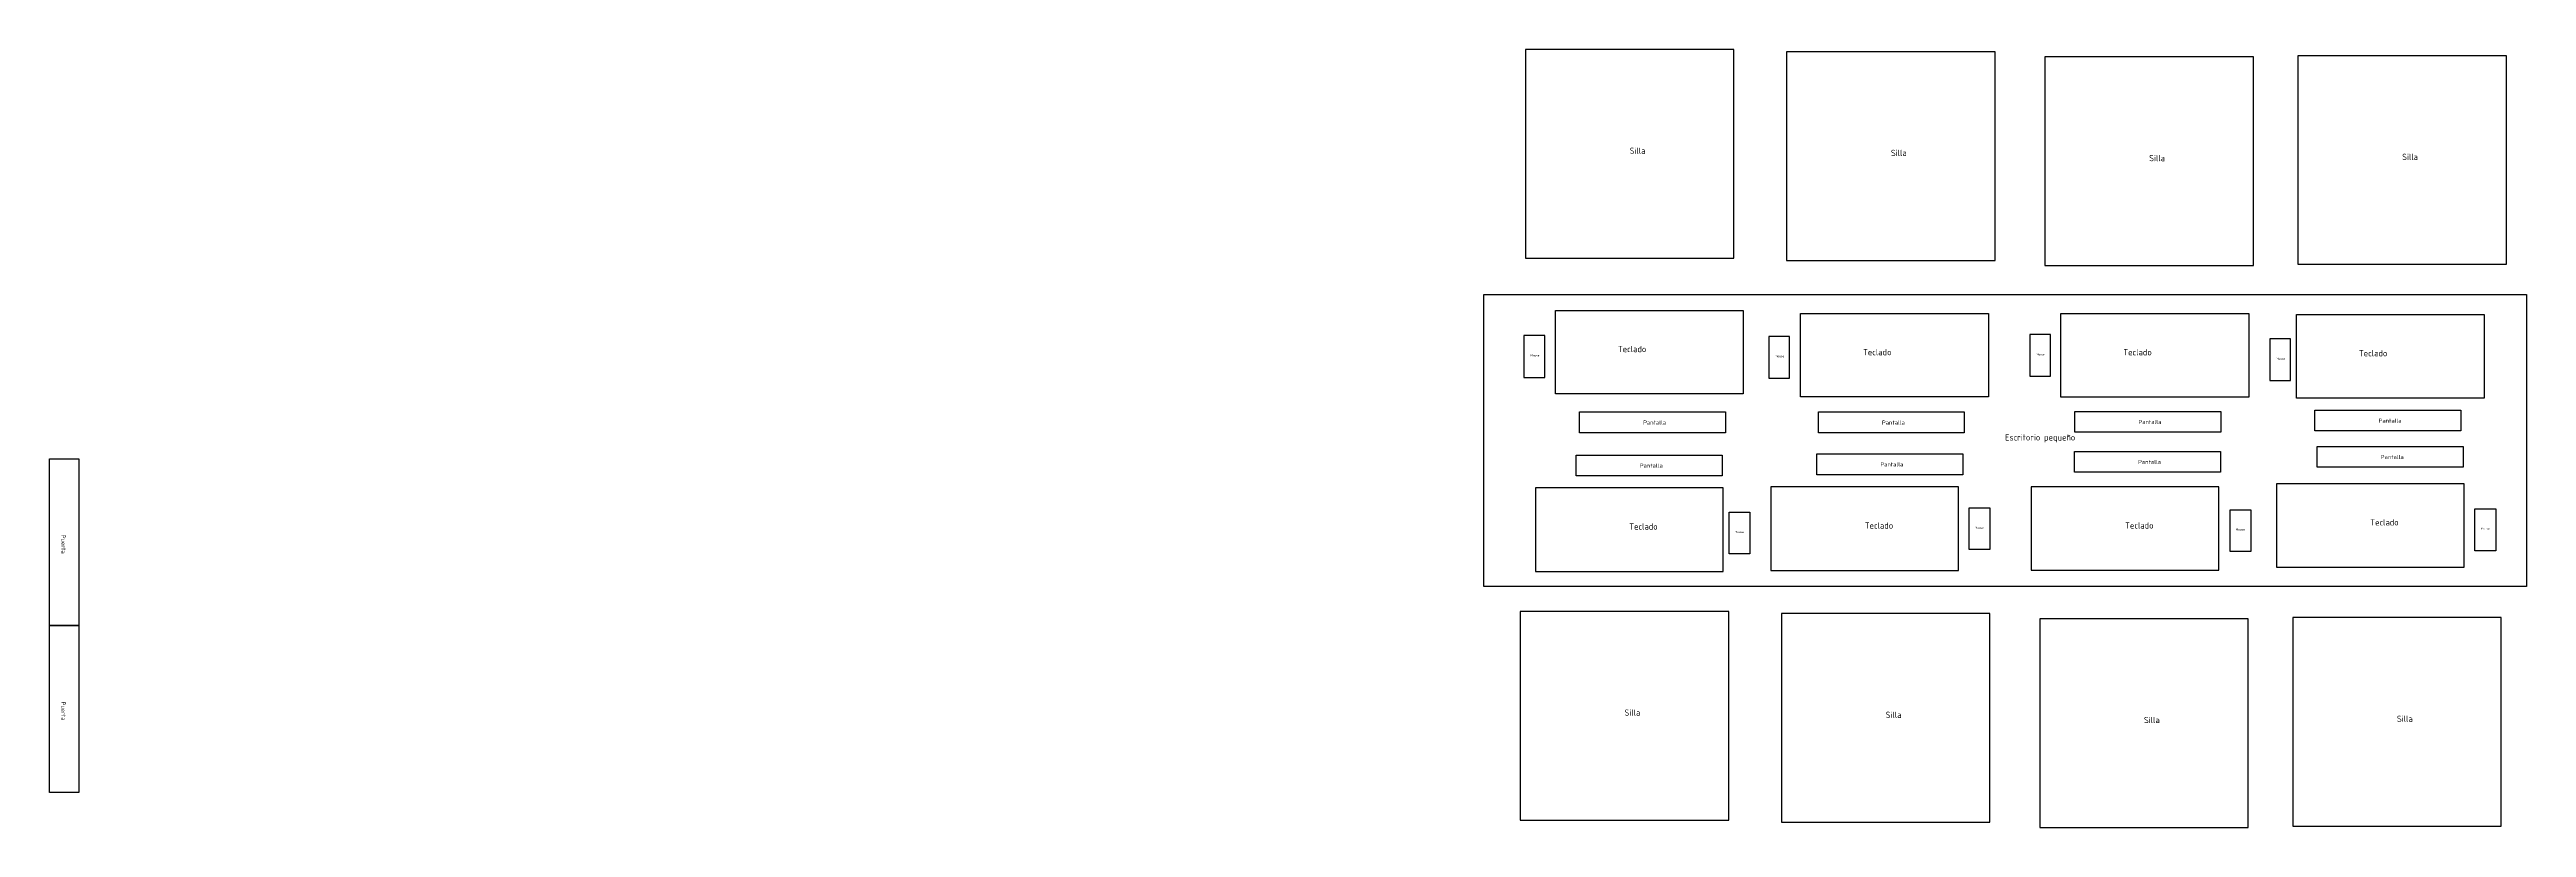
# Model space of a CAD drawing. Header units: millimetres. Extents: x 271 to 6249, y 342 to 7614.
# Drawn here: x 303 to 6242, y 342 to 2207 of the extents above; entities that cross this region are included whole.
import ezdxf

# ---------------------------------------------------------------- set-up
doc = ezdxf.new("R2010")
doc.units = ezdxf.units.MM
for name, color, linetype in [('Escritorio 3', 7, 'Continuous'), ('MOUSE', 7, 'Continuous'), ('Pantalla', 7, 'Continuous'), ('Puerta', 7, 'Continuous'), ('Teclado', 7, 'Continuous')]:
    doc.layers.add(name, color=color, linetype=linetype)
doc.styles.add('Atributos', font='isocp_IV25.ttf')

# ---------------------------------------------------------------- blocks, each defined once
blk = doc.blocks.new('Escritorio pequeño')
at = {"layer": 'Escritorio 3'}
blk.add_lwpolyline([(-1250, 350), (1250, 350), (1250, -350), (-1250, -350)], close=True, dxfattribs=at)
at = {"layer": 'Escritorio 3', "style": 'Atributos'}
for tag, p, flags in [('COLOR', (-1201.9, 292.9), 1), ('MARCA', (-1201.9, 248.6), 1), ('MODELO', (-1210.7, 199.9), 1), ('NOMBRE', (0, 0), 8)]:
    blk.add_attdef(tag, p, '', height=15, dxfattribs=dict(at, flags=flags))
blk = doc.blocks.new('Pantalla')
at = {"layer": 'Pantalla'}
blk.add_lwpolyline([(-175, 25), (175, 25), (175, -25), (-175, -25)], close=True, dxfattribs=at)
at = {"layer": 'Pantalla', "style": 'Atributos'}
for tag, p, height, flags in [('MARCA', (-169.5, 2.1), 5, 1), ('COLOR', (-167.3, 13.2), 5, 1), ('NOMBRE', (-22.5, -5.4), 10, 8), ('MODELO', (-168.7, -8.6), 5, 1)]:
    blk.add_attdef(tag, p, '', height=height, dxfattribs=dict(at, flags=flags))
blk = doc.blocks.new('Teclado')
blk.add_lwpolyline([(-225, -100), (225, -100), (225, 100), (-225, 100)], close=True)
at = {"layer": 'Teclado', "style": 'Atributos'}
for tag, p, flags in [('COLOR', (-207.7, 69), 1), ('MODELO', (-213.4, -2.4), 1), ('MARCA', (-210.5, 32.2), 1), ('NOMBRE', (0, 0), 8)]:
    blk.add_attdef(tag, p, '', height=15, dxfattribs=dict(at, flags=flags))
blk = doc.blocks.new('Mouse')
at = {"layer": 'MOUSE'}
blk.add_lwpolyline([(-25, 50), (25, 50), (25, -50), (-25, -50)], close=True, dxfattribs=at)
at = {"layer": 'MOUSE', "style": 'Atributos'}
for tag, p, height, flags in [('MARCA', (-19.9, 35.8), 2.5, 1), ('MODELO', (-19.4, 27.9), 2.5, 1), ('COLOR', (-18.9, 41.9), 2.5, 1), ('NOMBRE', (-10.9, 0), 5, 8)]:
    blk.add_attdef(tag, p, '', height=height, dxfattribs=dict(at, flags=flags))
blk = doc.blocks.new('Silla')
blk.add_lwpolyline([(-250, -250), (250, -250), (250, 250), (-250, 250)], close=True)
at = {"style": 'Atributos'}
for tag, p, flags in [('MARCA', (-221.1, 164.9), 1), ('COLOR', (-215.3, 204.1), 1), ('MODELO', (-218.2, 125.7), 1), ('NOMBRE', (0, 0), 8)]:
    blk.add_attdef(tag, p, '', height=15, dxfattribs=dict(at, flags=flags))
blk = doc.blocks.new('Puerta')
at = {"layer": 'Puerta'}
blk.add_lwpolyline([(-35, 200), (35, 200), (35, -200), (-35, -200)], close=True, dxfattribs=at)
at = {"layer": 'Puerta', "style": 'Atributos'}
for tag, p, height, flags in [('MODELO', (-3.9, 191.3), 5, 1), ('MARCA', (7.4, 190.6), 5, 1), ('COLOR', (20.1, 191), 5, 1), ('NOMBRE', (-6.6, 17.7), 10, 8)]:
    blk.add_attdef(tag, p, '', height=height, rotation=270, dxfattribs=dict(at, flags=flags))

msp = doc.modelspace()

# ---------------------------------------------------------------- block references
ref = msp.add_blockref('Silla', (4091.9, 1956.5))
ref.add_attrib('NOMBRE', 'Silla', (4091.9, 1956.5), dxfattribs={"height": 15, "style": 'Atributos'})
ref = msp.add_blockref('Silla', (4718.2, 1951.3))
ref.add_attrib('NOMBRE', 'Silla', (4718.2, 1951.3), dxfattribs={"height": 15, "style": 'Atributos'})
ref = msp.add_blockref('Silla', (5337.4, 1938.8))
ref.add_attrib('NOMBRE', 'Silla', (5337.4, 1938.8), dxfattribs={"height": 15, "style": 'Atributos'})
ref = msp.add_blockref('Silla', (5944, 1941.8))
ref.add_attrib('NOMBRE', 'Silla', (5944, 1941.8), dxfattribs={"height": 15, "style": 'Atributos'})
ref = msp.add_blockref('Escritorio pequeño', (4992, 1269.4))
ref.add_attrib('NOMBRE', 'Escritorio pequeño', (4992, 1269.4), dxfattribs={"layer": 'Escritorio 3', "height": 15, "style": 'Atributos'})
ref = msp.add_blockref('Teclado', (4139, 1481.2), dxfattribs=dict(xscale=-1))
ref.add_attrib('NOMBRE', 'Teclado', (4063.6, 1481.2), dxfattribs={"layer": 'Teclado', "height": 15, "style": 'Atributos'})
ref = msp.add_blockref('Teclado', (4726.8, 1473.8), dxfattribs=dict(xscale=-1))
ref.add_attrib('NOMBRE', 'Teclado', (4651.4, 1473.8), dxfattribs={"layer": 'Teclado', "height": 15, "style": 'Atributos'})
ref = msp.add_blockref('Teclado', (5351, 1473.5), dxfattribs=dict(xscale=-1))
ref.add_attrib('NOMBRE', 'Teclado', (5275.6, 1473.5), dxfattribs={"layer": 'Teclado', "height": 15, "style": 'Atributos'})
ref = msp.add_blockref('Teclado', (5915.7, 1471.2), dxfattribs=dict(xscale=-1))
ref.add_attrib('NOMBRE', 'Teclado', (5840.3, 1471.2), dxfattribs={"layer": 'Teclado', "height": 15, "style": 'Atributos'})
ref = msp.add_blockref('Mouse', (3863.3, 1470.8), dxfattribs=dict(xscale=-1))
ref.add_attrib('NOMBRE', 'Mouse', (3854.1, 1470.8), dxfattribs={"layer": 'MOUSE', "height": 5, "style": 'Atributos'})
ref = msp.add_blockref('Mouse', (4450.3, 1469), dxfattribs=dict(xscale=-1))
ref.add_attrib('NOMBRE', 'Mouse', (4441, 1469), dxfattribs={"layer": 'MOUSE', "height": 5, "style": 'Atributos'})
ref = msp.add_blockref('Mouse', (5076, 1473.5), dxfattribs=dict(xscale=-1))
ref.add_attrib('NOMBRE', 'Mouse', (5066.8, 1473.5), dxfattribs={"layer": 'MOUSE', "height": 5, "style": 'Atributos'})
ref = msp.add_blockref('Mouse', (5651.5, 1463.3), dxfattribs=dict(xscale=-1))
ref.add_attrib('NOMBRE', 'Mouse', (5642.3, 1463.3), dxfattribs={"layer": 'MOUSE', "height": 5, "style": 'Atributos'})
ref = msp.add_blockref('Pantalla', (4146.7, 1312.9))
ref.add_attrib('NOMBRE', 'Pantalla', (4124.2, 1307.5), dxfattribs={"layer": 'Pantalla', "height": 10, "style": 'Atributos'})
ref = msp.add_blockref('Pantalla', (4719.2, 1312.9))
ref.add_attrib('NOMBRE', 'Pantalla', (4696.7, 1307.5), dxfattribs={"layer": 'Pantalla', "height": 10, "style": 'Atributos'})
ref = msp.add_blockref('Pantalla', (5334.2, 1314.4))
ref.add_attrib('NOMBRE', 'Pantalla', (5311.7, 1309), dxfattribs={"layer": 'Pantalla', "height": 10, "style": 'Atributos'})
ref = msp.add_blockref('Pantalla', (5910, 1317.4))
ref.add_attrib('NOMBRE', 'Pantalla', (5887.5, 1312), dxfattribs={"layer": 'Pantalla', "height": 10, "style": 'Atributos'})
ref = msp.add_blockref('Pantalla', (5915.1, 1230.4))
ref.add_attrib('NOMBRE', 'Pantalla', (5892.6, 1224.9), dxfattribs={"layer": 'Pantalla', "height": 10, "style": 'Atributos'})
ref = msp.add_blockref('Puerta', (338.2, 1025.8))
ref.add_attrib('NOMBRE', 'Puerta', (331.6, 1043.6), dxfattribs={"layer": 'Puerta', "height": 10, "rotation": 270, "style": 'Atributos'})
ref = msp.add_blockref('Pantalla', (4138.7, 1209.7))
ref.add_attrib('NOMBRE', 'Pantalla', (4116.2, 1204.3), dxfattribs={"layer": 'Pantalla', "height": 10, "style": 'Atributos'})
ref = msp.add_blockref('Pantalla', (4715.4, 1212.6))
ref.add_attrib('NOMBRE', 'Pantalla', (4692.9, 1207.2), dxfattribs={"layer": 'Pantalla', "height": 10, "style": 'Atributos'})
ref = msp.add_blockref('Pantalla', (5333.5, 1218.5))
ref.add_attrib('NOMBRE', 'Pantalla', (5311, 1213.1), dxfattribs={"layer": 'Pantalla', "height": 10, "style": 'Atributos'})
ref = msp.add_blockref('Teclado', (4090.9, 1055.8))
ref.add_attrib('NOMBRE', 'Teclado', (4090.9, 1055.8), dxfattribs={"layer": 'Teclado', "height": 15, "style": 'Atributos'})
ref = msp.add_blockref('Teclado', (4655.6, 1058.1))
ref.add_attrib('NOMBRE', 'Teclado', (4655.6, 1058.1), dxfattribs={"layer": 'Teclado', "height": 15, "style": 'Atributos'})
ref = msp.add_blockref('Teclado', (5279.8, 1058.4))
ref.add_attrib('NOMBRE', 'Teclado', (5279.8, 1058.4), dxfattribs={"layer": 'Teclado', "height": 15, "style": 'Atributos'})
ref = msp.add_blockref('Teclado', (5867.6, 1065.8))
ref.add_attrib('NOMBRE', 'Teclado', (5867.6, 1065.8), dxfattribs={"layer": 'Teclado', "height": 15, "style": 'Atributos'})
ref = msp.add_blockref('Mouse', (4355.1, 1047.9))
ref.add_attrib('NOMBRE', 'Mouse', (4344.2, 1047.9), dxfattribs={"layer": 'MOUSE', "height": 5, "style": 'Atributos'})
ref = msp.add_blockref('Mouse', (4930.6, 1058.1))
ref.add_attrib('NOMBRE', 'Mouse', (4919.7, 1058.1), dxfattribs={"layer": 'MOUSE', "height": 5, "style": 'Atributos'})
ref = msp.add_blockref('Mouse', (5556.4, 1053.6))
ref.add_attrib('NOMBRE', 'Mouse', (5545.4, 1053.6), dxfattribs={"layer": 'MOUSE', "height": 5, "style": 'Atributos'})
ref = msp.add_blockref('Mouse', (6143.3, 1055.4))
ref.add_attrib('NOMBRE', 'Mouse', (6132.4, 1055.4), dxfattribs={"layer": 'MOUSE', "height": 5, "style": 'Atributos'})
ref = msp.add_blockref('Silla', (4079.4, 609.8))
ref.add_attrib('NOMBRE', 'Silla', (4079.4, 609.8), dxfattribs={"height": 15, "style": 'Atributos'})
ref = msp.add_blockref('Silla', (4705.7, 604.5))
ref.add_attrib('NOMBRE', 'Silla', (4705.7, 604.5), dxfattribs={"height": 15, "style": 'Atributos'})
ref = msp.add_blockref('Silla', (5324.9, 592.1))
ref.add_attrib('NOMBRE', 'Silla', (5324.9, 592.1), dxfattribs={"height": 15, "style": 'Atributos'})
ref = msp.add_blockref('Silla', (5931.5, 595.1))
ref.add_attrib('NOMBRE', 'Silla', (5931.5, 595.1), dxfattribs={"height": 15, "style": 'Atributos'})
ref = msp.add_blockref('Puerta', (338.2, 625.8))
ref.add_attrib('NOMBRE', 'Puerta', (331.6, 643.6), dxfattribs={"layer": 'Puerta', "height": 10, "rotation": 270, "style": 'Atributos'})

doc.saveas('drawing.dxf')
